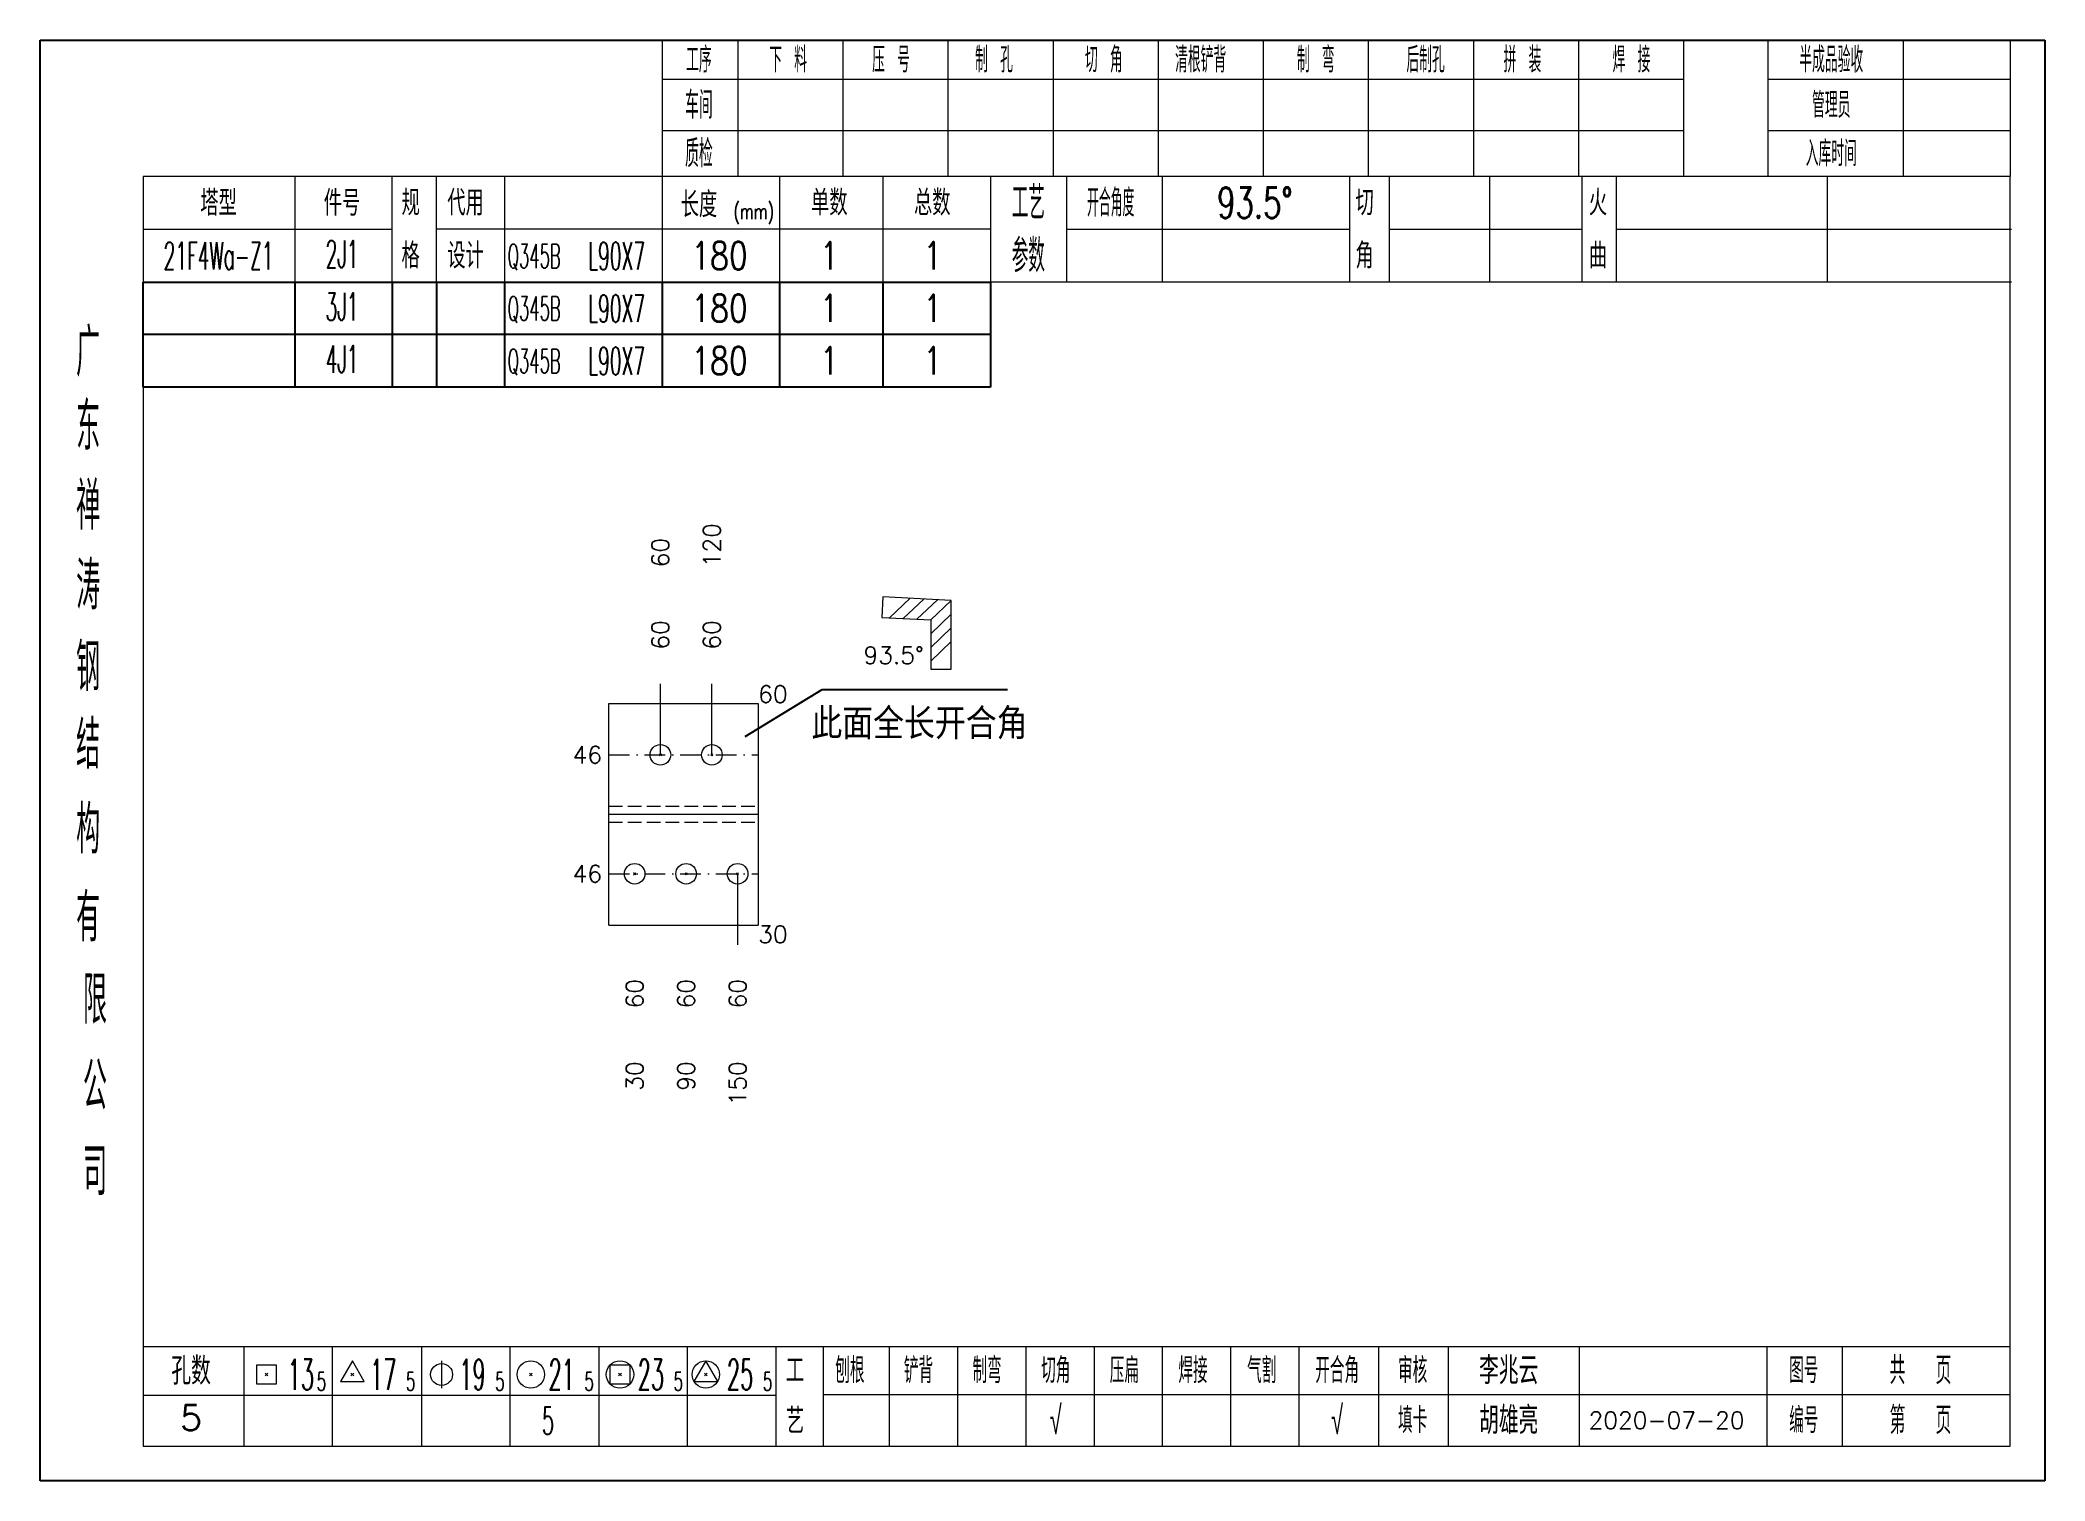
# Model space of a CAD drawing. Extents: x 1310 to 15542, y -76 to 8381.
# Drawn here: x 1516.4 to 1808.6, y 4853.7 to 5063.7 of the extents above; entities that cross this region are included whole.
import ezdxf
from ezdxf.enums import TextEntityAlignment as Align

# ---------------------------------------------------------------- set-up
doc = ezdxf.new("R2010")
doc.units = 0
doc.header["$MEASUREMENT"] = 0
doc.linetypes.add('一点画线', pattern=[5.2, 3, -1, 0.2, -1])
doc.linetypes.add('虚线', pattern=[2.75, 2, -0.75])
doc.layers.get('0').update_dxf_attribs({"linetype": 'CONTINUOUS', "lineweight": 25})
for name, color, linetype, lineweight in [('1', 7, 'CONTINUOUS', 25), ('2', 7, 'CONTINUOUS', 25), ('4', 7, 'CONTINUOUS', 25), ('5', 7, 'CONTINUOUS', 25)]:
    doc.layers.add(name, color=color, linetype=linetype, lineweight=lineweight)
doc.styles.add('HZ', font='txt.shx', dxfattribs={"width": 0.7, "oblique": 12, "bigfont": 'hztxt.shx'})
doc.styles.get("Standard").update_dxf_attribs({"font": 'simplex.shx', "width": 0.7, "height": 3, "bigfont": 'gbhzfs.shx'})

msp = doc.modelspace()

# ---------------------------------------------------------------- texts
at = {"color": 7, "linetype": 'Continuous', "lineweight": 13}
for s, p in [('120', (1614.31, 4986.884)), ('60', (1606.81, 4986.884))]:
    msp.add_text(s, height=2.5, rotation=90, dxfattribs=at).set_placement(p, align=Align.MIDDLE_LEFT)
at = {"color": 8, "linetype": 'Continuous', "lineweight": 9}
for p in [(1606.81, 4974.884), (1614.31, 4974.884)]:
    msp.add_text('60', height=2.5, rotation=90, dxfattribs=at).set_placement(p, align=Align.MIDDLE_LEFT)
at = {"color": 7, "linetype": 'Continuous', "lineweight": 13}
msp.add_text('60', height=2.5, dxfattribs=at).set_placement((1621.06, 4968.384), align=Align.MIDDLE_LEFT)
at = {"color": 2, "style": 'HZ'}
msp.add_text('此面全长开合角', height=4.5, dxfattribs=at).set_placement((1628.805, 4961.833))
at = {"color": 7, "linetype": 'Continuous', "lineweight": 13}
for p in [(1598.31, 4959.551), (1598.31, 4942.217)]:
    msp.add_text('46', height=2.5, dxfattribs=at).set_placement(p, align=Align.MIDDLE_RIGHT)
at = {"layer": '1', "color": 7, "linetype": 'Continuous', "lineweight": 13}
msp.add_text('30', height=2.5, dxfattribs=at).set_placement((1621.06, 4933.384), align=Align.MIDDLE_LEFT)
at = {"layer": '1', "color": 8, "linetype": 'Continuous', "lineweight": 9}
for p in [(1603.06, 4926.884), (1610.56, 4926.884), (1618.06, 4926.884)]:
    msp.add_text('60', height=2.5, rotation=90, dxfattribs=at).set_placement(p, align=Align.MIDDLE_RIGHT)
at = {"layer": '1', "color": 7, "linetype": 'Continuous', "lineweight": 13}
for s, p in [('30', (1603.06, 4914.884)), ('90', (1610.56, 4914.884)), ('150', (1618.06, 4914.884))]:
    msp.add_text(s, height=2.5, rotation=90, dxfattribs=at).set_placement(p, align=Align.MIDDLE_RIGHT)
at = {"layer": '2', "color": 7, "linetype": 'Continuous', "lineweight": 13}
msp.add_text('93.5%%D', height=2.5, dxfattribs=at).set_placement((1645.196, 4972.059), align=Align.BOTTOM_RIGHT)
at = {"layer": '4', "color": 1, "linetype": 'Continuous', "lineweight": 25}
for s, height, width, p in [('工序', 3.7, 0.7, (1612.422, 5060.841)), ('下 料', 3.7, 0.7, (1625.422, 5060.841)), ('压 号', 3.7, 0.7, (1640.422, 5060.841)), ('制 孔', 3.7, 0.7, (1655.422, 5060.841)), ('切 角', 3.7, 0.7, (1671.422, 5060.841)), ('清根铲背 ', 3.7, 0.7, (1686.422, 5060.841)), (' 制 弯', 3.7, 0.7, (1701.422, 5060.841)), (' 后制孔', 3.7, 0.7, (1717.422, 5060.841)), ('拼 装', 3.7, 0.7, (1732.422, 5060.841)), (' 焊 接', 3.7, 0.7, (1747.422, 5060.841)), ('半成品验收', 3.7, 0.7, (1777.422, 5060.841)), ('车间', 4, 0.7, (1612.422, 5054.241)), ('管理员', 3.7, 0.7, (1777.422, 5054.241)), ('质检', 4, 0.7, (1612.422, 5047.181)), ('入库时间', 3.7, 0.7, (1777.422, 5047.181)), ('工艺', 4.8, 0.7, (1660.422, 5040.001)), ('开合角度', 4, 0.6, (1672.422, 5040.001)), ('93.5%%D', 4.47, 0.7, (1693.422, 5040.001)), ('(mm)', 2.24, 0.7, (1620.422, 5038.741)), ('21F4Wa-Z1', 4, 0.5, (1542.422, 5032.261)), ('2J1', 4, 0.5, (1560.422, 5032.511)), ('Q345B', 3.5, 0.5, (1588.422, 5032.241)), ('L90X7', 4, 0.5, (1600.422, 5032.241)), ('180', 4, 0.8, (1615.422, 5032.291)), ('1', 4, 0.8, (1631.422, 5032.291)), ('1', 4, 0.8, (1646.472, 5032.291)), ('参数', 4.8, 0.7, (1660.422, 5032.291)), ('3J1', 4, 0.5, (1560.422, 5024.861)), ('Q345B', 3.5, 0.5, (1588.422, 5024.591)), ('L90X7', 4, 0.5, (1600.422, 5024.591)), ('180', 4, 0.8, (1615.422, 5024.641)), ('1', 4, 0.8, (1631.422, 5024.641)), ('1', 4, 0.8, (1646.472, 5024.641)), ('广', 6.96, 0.7, (1523.422, 5018.211)), ('4J1', 4, 0.5, (1560.422, 5017.211)), ('L90X7', 4, 0.5, (1600.422, 5016.941)), ('180', 4, 0.8, (1615.422, 5016.991)), ('1', 4, 0.8, (1631.422, 5016.991)), ('1', 4, 0.8, (1646.472, 5016.991)), ('Q345B', 3.5, 0.5, (1588.422, 5016.941)), ('东', 6.96, 0.7, (1523.422, 5007.421)), ('禅', 6.96, 0.7, (1523.422, 4995.831)), ('涛', 6.96, 0.7, (1523.422, 4984.231)), ('钢', 6.96, 0.7, (1523.422, 4972.341)), ('结', 6.96, 0.7, (1523.422, 4961.031)), ('构', 6.96, 0.7, (1523.422, 4948.651)), ('有', 6.96, 0.7, (1523.422, 4935.841)), ('限', 6.96, 0.7, (1524.422, 4923.841)), ('公', 6.96, 0.7, (1524.422, 4911.301)), ('司', 6.96, 0.7, (1524.422, 4898.821)), ('13', 4.47, 0.5, (1554.422, 4869.241)), ('17', 4.47, 0.5, (1566.422, 4869.241)), ('19', 4.47, 0.5, (1579.422, 4869.241)), ('21', 4.47, 0.5, (1592.422, 4869.241)), ('23', 4.47, 0.5, (1605.422, 4869.241)), ('25', 4.47, 0.5, (1618.422, 4869.241)), ('刨根', 3.7, 0.8, (1634.422, 4869.841)), ('铲背', 3.7, 0.8, (1644.422, 4869.841)), ('制弯', 3.7, 0.8, (1654.422, 4869.841)), ('切角', 3.7, 0.8, (1664.422, 4869.841)), ('压扁', 3.7, 0.8, (1674.422, 4869.841)), ('焊接', 3.7, 0.8, (1684.422, 4869.841)), ('气割', 3.7, 0.8, (1694.422, 4869.841)), ('开合角', 3.7, 0.8, (1705.422, 4869.841)), ('审核', 3.7, 0.8, (1716.422, 4869.841)), ('图号', 3.7, 0.8, (1773.422, 4869.841)), ('共  页', 4, 0.8, (1790.422, 4869.841)), ('5', 2.68, 0.6, (1557.422, 4868.241)), ('5', 2.68, 0.6, (1570.422, 4868.241)), ('5', 2.68, 0.6, (1583.422, 4868.241)), ('5', 2.68, 0.6, (1596.422, 4868.241)), ('5', 2.68, 0.6, (1609.422, 4868.241)), ('5', 2.68, 0.6, (1622.422, 4868.241)), ('5', 4, 0.5, (1590.422, 4862.491)), ('√', 4, 0.6, (1664.422, 4862.571)), ('√', 4, 0.6, (1705.422, 4862.571)), ('填卡', 3.7, 0.8, (1716.422, 4862.571)), ('编号', 3.7, 0.8, (1773.422, 4862.571)), ('第  页', 4, 0.8, (1790.422, 4862.571))]:
    msp.add_text(s, height=height, dxfattribs=dict(at, width=width)).set_placement(p, align=Align.MIDDLE_CENTER)
for s, height, p in [('塔型', 3.7, (1542.422, 5039.971)), ('件号', 3.7, (1560.422, 5039.971)), ('规', 3.7, (1570.422, 5040.001)), ('代用', 3.7, (1578.422, 5040.001)), ('单数', 3.7, (1631.422, 5040.001)), ('总数', 3.7, (1646.422, 5040.001)), ('火', 3.7, (1743.422, 5040.001)), ('长度', 3.7, (1612.422, 5039.741)), ('切', 3.7, (1709.422, 5040.001)), ('格', 3.7, (1570.422, 5032.291)), ('设计', 3.7, (1578.422, 5032.291)), ('角', 3.7, (1709.422, 5032.291)), ('曲', 3.7, (1743.422, 5032.291)), ('孔数', 4, (1538.422, 4869.761)), ('工', 3.7, (1626.422, 4869.841)), ('李兆云', 4, (1730.422, 4869.841)), ('5', 3.7, (1538.422, 4862.931)), ('艺', 3.7, (1626.422, 4862.491)), ('胡雄亮', 4, (1730.422, 4862.571)), ('2020-07-20', 2.5, (1753.422, 4862.571))]:
    msp.add_text(s, height=height, dxfattribs=at).set_placement(p, align=Align.MIDDLE_CENTER)

# ---------------------------------------------------------------- blocks, each defined once
blk = doc.blocks.new('孔21.5')
at = {"layer": '5', "color": 7, "linetype": 'Continuous', "lineweight": 13}
for p, q in [((-0.1, -0.1), (0.1, 0.1)), ((0.1, -0.1), (-0.1, 0.1))]:
    blk.add_line(p, q, dxfattribs=at)
blk.add_circle((0, 0), 1, dxfattribs=at)
blk = doc.blocks.new('CTJGK')
at = {"color": 6, "linetype": 'Continuous'}
for p, q in [((0, 209.97), (292.13, 209.97)), ((0, 0), (0, 209.97)), ((292.13, 209.97), (292.13, 0)), ((292.13, 0), (0, 0))]:
    blk.add_line(p, q, dxfattribs=at)

# ---------------------------------------------------------------- linework, layer by layer
at = {"linetype": 'Continuous'}
for p, q in [((1531.432, 5028.441), (1654.922, 5028.441)), ((1531.432, 5020.791), (1531.432, 5028.441)), ((1553.552, 5028.441), (1553.552, 5020.791)), ((1567.702, 5028.441), (1567.702, 5020.791)), ((1574.202, 5028.441), (1574.202, 5020.791)), ((1584.072, 5028.441), (1584.072, 5020.791)), ((1607.052, 5028.441), (1607.052, 5020.791)), ((1624.172, 5028.441), (1624.172, 5020.791)), ((1639.222, 5028.441), (1639.222, 5020.791)), ((1654.922, 5028.441), (1654.922, 5020.791)), ((1654.922, 5020.791), (1531.432, 5020.791)), ((1531.432, 5013.141), (1531.432, 5020.791)), ((1553.552, 5020.791), (1553.552, 5013.141)), ((1567.702, 5020.791), (1567.702, 5013.141)), ((1574.202, 5020.791), (1574.202, 5013.141)), ((1584.072, 5020.791), (1584.072, 5013.141)), ((1607.052, 5020.791), (1607.052, 5013.141)), ((1624.172, 5020.791), (1624.172, 5013.141)), ((1639.222, 5020.791), (1639.222, 5013.141)), ((1654.922, 5020.791), (1654.922, 5013.141)), ((1654.922, 5013.141), (1531.432, 5013.141))]:
    msp.add_line(p, q, dxfattribs=at)
at = {"color": 7, "linetype": 'Continuous', "lineweight": 13}
for p, q in [((1606.81, 4959.551), (1606.81, 4969.884)), ((1614.31, 4959.551), (1614.31, 4969.884)), ((1618.06, 4942.217), (1618.06, 4931.884))]:
    msp.add_line(p, q, dxfattribs=at)
at = {"color": 7, "linetype": 'Continuous', "lineweight": 18}
for p, q in [((1599.31, 4967.051), (1621.06, 4967.051)), ((1621.06, 4967.051), (1621.06, 4934.717)), ((1599.31, 4950.884), (1621.06, 4950.884))]:
    msp.add_line(p, q, dxfattribs=at)
at = {"color": 0, "linetype": 'Continuous'}
for p, q in [((1619.175, 4962.229), (1630.367, 4969.062)), ((1630.367, 4969.062), (1657.385, 4969.062))]:
    msp.add_line(p, q, dxfattribs=at)
at = {"color": 3, "linetype": '一点画线', "lineweight": 13}
for p, q in [((1599.31, 4959.551), (1621.06, 4959.551)), ((1599.31, 4942.217), (1621.06, 4942.217))]:
    msp.add_line(p, q, dxfattribs=at)
at = {"color": 1, "linetype": '虚线', "lineweight": 18}
for p, q in [((1599.31, 4952.051), (1621.06, 4952.051)), ((1599.31, 4949.717), (1621.06, 4949.717))]:
    msp.add_line(p, q, dxfattribs=at)
at = {"layer": '1', "color": 7, "linetype": 'Continuous', "lineweight": 18}
msp.add_line((1599.31, 4934.717), (1621.06, 4934.717), dxfattribs=at)
at = {"layer": '2', "color": 7, "linetype": 'Continuous', "lineweight": 13}
for p, q in [((1639.209, 4982.565), (1639.057, 4979.569)), ((1649.196, 4982.059), (1639.209, 4982.565)), ((1640.204, 4979.51), (1643.204, 4982.362)), ((1642.202, 4979.409), (1645.202, 4982.261)), ((1644.199, 4979.308), (1647.199, 4982.16)), ((1646.196, 4979.207), (1649.196, 4982.059)), ((1649.196, 4972.059), (1649.196, 4982.059)), ((1639.057, 4979.569), (1646.196, 4979.207)), ((1646.196, 4977.207), (1649.196, 4980.059)), ((1646.196, 4979.207), (1646.196, 4972.059)), ((1646.196, 4975.207), (1649.196, 4978.059)), ((1646.196, 4973.207), (1649.196, 4976.059)), ((1646.196, 4972.059), (1649.196, 4972.059)), ((1599.31, 4934.717), (1599.31, 4967.051))]:
    msp.add_line(p, q, dxfattribs=at)
at = {"layer": '4', "color": 1, "linetype": 'Continuous', "lineweight": 18}
for p, q in [((1516.422, 5063.711), (1516.422, 4853.741)), ((1808.552, 5063.711), (1516.422, 5063.711)), ((1607.052, 5063.711), (1607.052, 5043.871)), ((1618.082, 5063.711), (1618.082, 5043.851)), ((1633.392, 5063.711), (1633.392, 5043.851)), ((1648.712, 5063.711), (1648.712, 5043.851)), ((1664.022, 5063.711), (1664.022, 5043.851)), ((1679.332, 5063.711), (1679.332, 5043.851)), ((1694.642, 5063.711), (1694.642, 5043.851)), ((1709.962, 5063.711), (1709.962, 5043.851)), ((1725.272, 5063.711), (1725.272, 5043.851)), ((1740.582, 5063.711), (1740.582, 5043.851)), ((1755.892, 5063.711), (1755.892, 5043.871)), ((1755.892, 5063.711), (1755.892, 5043.851)), ((1768.172, 5063.711), (1768.172, 5043.851)), ((1787.922, 5063.711), (1787.922, 5043.851)), ((1803.502, 5063.711), (1803.502, 5043.851)), ((1808.552, 5033.911), (1808.552, 5063.711)), ((1755.892, 5057.981), (1607.052, 5057.981)), ((1803.502, 5057.981), (1768.172, 5057.981)), ((1755.892, 5050.501), (1607.052, 5050.501)), ((1803.502, 5050.501), (1768.172, 5050.501)), ((1531.432, 5043.851), (1531.432, 4858.791)), ((1803.502, 5043.851), (1531.432, 5043.851)), ((1553.552, 5043.861), (1553.552, 5028.441)), ((1567.702, 5028.441), (1567.702, 5043.851)), ((1574.202, 5028.441), (1574.202, 5043.851)), ((1584.072, 5043.851), (1584.072, 5028.441)), ((1607.052, 5043.871), (1607.052, 5028.441)), ((1624.172, 5043.851), (1624.172, 5028.441)), ((1639.222, 5043.851), (1639.222, 5028.441)), ((1654.922, 5043.851), (1654.922, 5028.441)), ((1665.982, 5043.851), (1665.982, 5028.441)), ((1679.932, 5043.851), (1679.932, 5028.441)), ((1707.232, 5043.851), (1707.232, 5028.441)), ((1712.992, 5043.851), (1712.992, 5028.441)), ((1727.612, 5043.851), (1727.612, 5028.441)), ((1741.072, 5043.851), (1741.072, 5028.441)), ((1746.062, 5043.851), (1746.062, 5028.441)), ((1776.802, 5043.851), (1776.802, 5028.441)), ((1803.502, 4858.791), (1803.502, 5043.851)), ((1567.702, 5036.091), (1531.432, 5036.091)), ((1654.922, 5036.141), (1574.202, 5036.141)), ((1665.982, 5036.141), (1707.232, 5036.141)), ((1712.992, 5036.141), (1741.072, 5036.141)), ((1746.062, 5036.141), (1803.682, 5036.141)), ((1808.552, 4853.741), (1808.552, 5033.911)), ((1803.682, 5028.441), (1531.432, 5028.441)), ((1531.432, 4873.321), (1803.502, 4873.321)), ((1546.122, 4873.321), (1546.122, 4858.791)), ((1559.052, 4858.791), (1559.052, 4873.321)), ((1571.982, 4873.321), (1571.982, 4858.791)), ((1584.902, 4858.791), (1584.902, 4873.321)), ((1597.832, 4873.321), (1597.832, 4858.791)), ((1610.762, 4858.791), (1610.762, 4873.321)), ((1623.682, 4858.791), (1623.682, 4873.321)), ((1630.552, 4858.791), (1630.552, 4873.321)), ((1640.212, 4858.791), (1640.212, 4873.321)), ((1650.152, 4858.791), (1650.152, 4873.321)), ((1660.092, 4858.791), (1660.092, 4873.321)), ((1670.042, 4858.791), (1670.042, 4873.321)), ((1679.982, 4858.791), (1679.982, 4873.321)), ((1689.922, 4858.791), (1689.922, 4873.321)), ((1699.872, 4858.791), (1699.872, 4873.321)), ((1711.512, 4858.791), (1711.512, 4873.321)), ((1721.662, 4858.791), (1721.662, 4873.321)), ((1740.722, 4858.791), (1740.722, 4873.321)), ((1768.102, 4858.791), (1768.102, 4873.321)), ((1779.062, 4858.791), (1779.062, 4873.321)), ((1623.682, 4866.191), (1531.432, 4866.191)), ((1630.512, 4866.351), (1803.502, 4866.351)), ((1531.432, 4858.791), (1803.502, 4858.791)), ((1516.422, 4853.741), (1808.552, 4853.741))]:
    msp.add_line(p, q, dxfattribs=at)
at = {"layer": '4', "color": 7, "linetype": 'Continuous', "lineweight": 13}
for p, q in [((1548.008, 4867.827), (1548.008, 4870.655)), ((1548.008, 4870.655), (1550.836, 4870.655)), ((1550.836, 4870.655), (1550.836, 4867.827)), ((1561.922, 4871.241), (1560.19, 4868.241)), ((1563.654, 4868.241), (1561.922, 4871.241)), ((1574.922, 4871.241), (1574.922, 4867.241)), ((1599.508, 4867.827), (1599.508, 4870.655)), ((1599.508, 4870.655), (1602.336, 4870.655)), ((1602.336, 4870.655), (1602.336, 4867.827)), ((1613.422, 4871.241), (1611.69, 4868.241)), ((1615.154, 4868.241), (1613.422, 4871.241)), ((1550.836, 4867.827), (1548.008, 4867.827)), ((1549.222, 4869.041), (1549.622, 4869.441)), ((1549.622, 4869.041), (1549.222, 4869.441)), ((1560.19, 4868.241), (1563.654, 4868.241)), ((1561.722, 4869.041), (1562.122, 4869.441)), ((1562.122, 4869.041), (1561.722, 4869.441)), ((1587.722, 4869.041), (1588.122, 4869.441)), ((1588.122, 4869.041), (1587.722, 4869.441)), ((1602.336, 4867.827), (1599.508, 4867.827)), ((1600.722, 4869.041), (1601.122, 4869.441)), ((1601.122, 4869.041), (1600.722, 4869.441)), ((1611.69, 4868.241), (1615.154, 4868.241)), ((1613.222, 4869.041), (1613.622, 4869.441)), ((1613.622, 4869.041), (1613.222, 4869.441))]:
    msp.add_line(p, q, dxfattribs=at)
for centre, radius in [((1574.922, 4869.241), 1.6), ((1587.922, 4869.241), 2), ((1600.922, 4869.241), 2), ((1613.422, 4869.241), 2)]:
    msp.add_circle(centre, radius, dxfattribs=at)

# ---------------------------------------------------------------- block references
at = {"color": 0, "linetype": 'Continuous'}
msp.add_blockref('CTJGK', (1516.422, 4853.741), dxfattribs=at)
at = {"color": 8, "linetype": 'Continuous', "lineweight": 9, "xscale": 1.5, "yscale": 1.5, "zscale": 1.5}
for p in [(1606.81, 4959.551), (1614.31, 4959.551)]:
    msp.add_blockref('孔21.5', p, dxfattribs=at)
at = {"layer": '1', "color": 8, "linetype": 'Continuous', "lineweight": 9, "xscale": 1.5, "yscale": 1.5, "zscale": 1.5}
for p in [(1603.06, 4942.217), (1610.56, 4942.217), (1618.06, 4942.217)]:
    msp.add_blockref('孔21.5', p, dxfattribs=at)

msp.set_redraw_order([(e.dxf.handle, doc.entitydb.next_handle()) for e in msp.query("TEXT MTEXT ATTDEF DIMENSION ARC_DIMENSION")])  # texts and dimensions are drawn at this point

doc.saveas('drawing.dxf')
